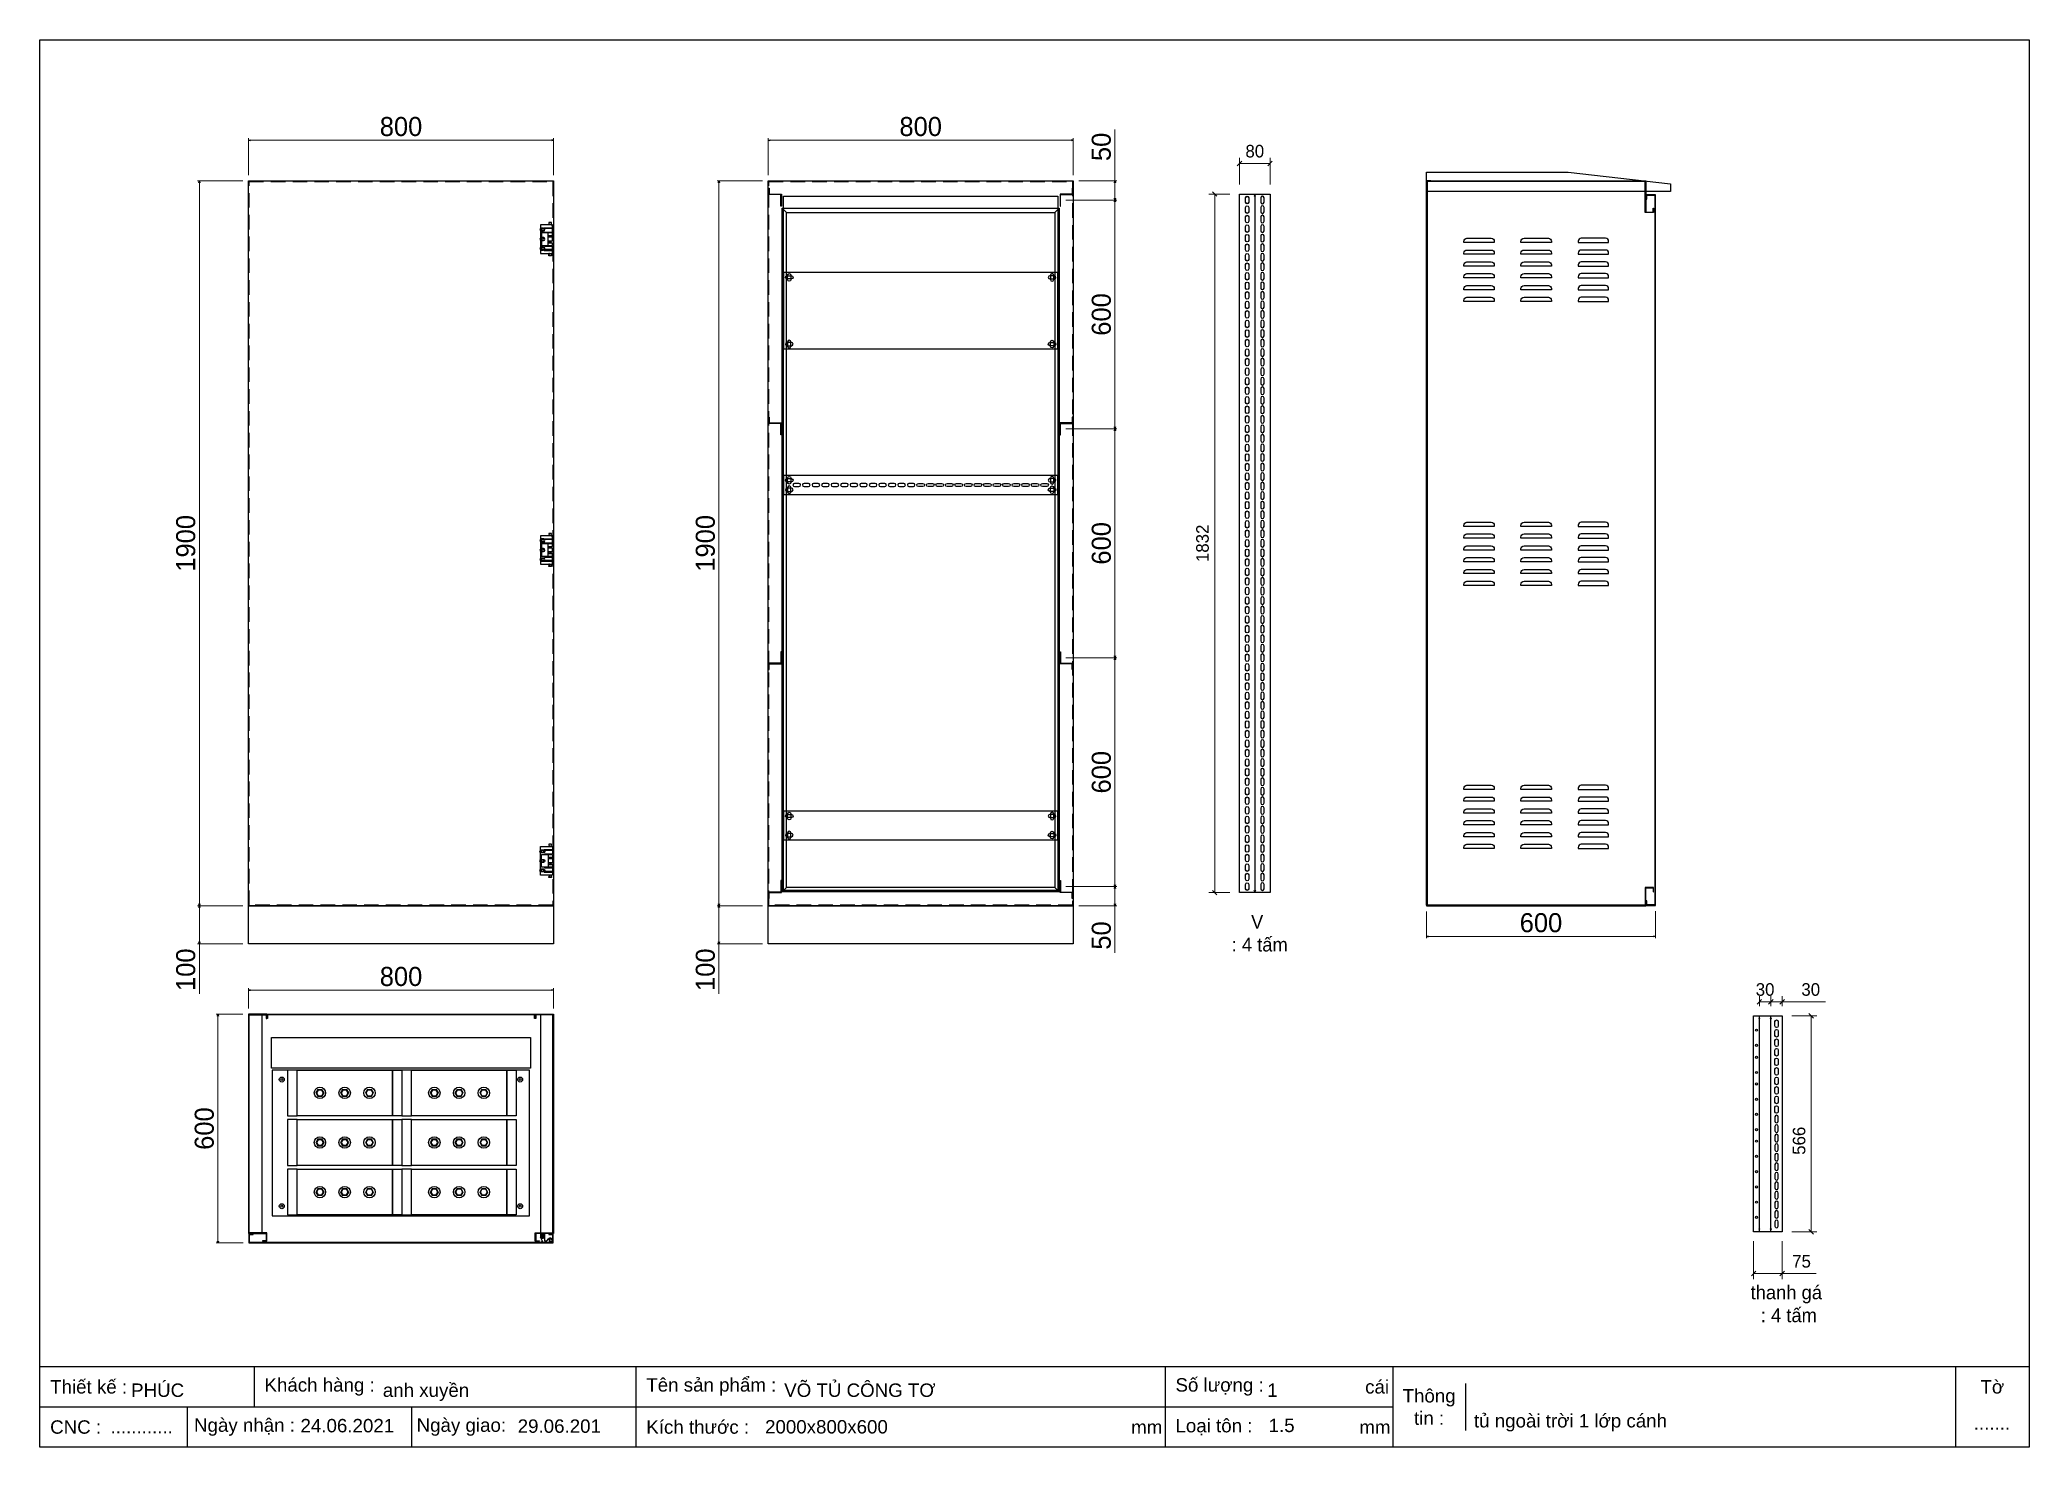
# Model space of a CAD drawing. Header units: millimetres. Extents: x 0 to 5218, y 0 to 3690.
import ezdxf

# ---------------------------------------------------------------- set-up
doc = ezdxf.new("R2010")
doc.units = ezdxf.units.MM
doc.linetypes.add('HIDDENX2', pattern=[19.05, 12.7, -6.35])
for name, color, linetype in [('CNC', 7, 'Continuous'), ('DIM', 253, 'Continuous'), ('FIRE PROTECTION', 1, 'Continuous')]:
    doc.layers.add(name, color=color, linetype=linetype)
doc.styles.add('Arial', font='arial.ttf')
doc.dimstyles.new('CNC', dxfattribs={"dimtxt": 50, "dimasz": 5, "dimexe": 5, "dimexo": 15, "dimgap": 10, "dimtad": 1, "dimdec": 0, "dimtxsty": 'Standard', "dimblk": 'OPEN30', "dimcen": 10, "dimclrd": 5, "dimclre": 5, "dimclrt": 3, "dimazin": 3, "dimtfac": 1, "dimtdec": 0, "dimtmove": 0, "dimatfit": 3, "dimldrblk": 'ARCHTICK', "dimlwd": 9, "dimlwe": 9})
doc.dimstyles.new('Dim-33', dxfattribs={"dimtxt": 33, "dimasz": 12, "dimexe": 15, "dimexo": 25, "dimgap": 15, "dimtad": 1, "dimdec": 0, "dimtxsty": 'Standard', "dimblk": 'OBLIQUE', "dimcen": 10, "dimclrd": 5, "dimclre": 5, "dimclrt": 3, "dimazin": 3, "dimtfac": 1, "dimtdec": 0, "dimtmove": 0, "dimatfit": 3, "dimldrblk": 'OPEN30', "dimlwd": 9, "dimlwe": 9})

msp = doc.modelspace()

# ---------------------------------------------------------------- texts
at = {"color": 2, "char_height": 36, "width": 775, "attachment_point": 5}
for s, insert in [('V\\P : 4 tấm', (3193.1, 1347.3)), ('thanh gá\\P : 4 tấm', (4580.9, 375.5))]:
    msp.add_mtext(s, dxfattribs=dict(at, insert=insert))

# ---------------------------------------------------------------- blocks, each defined once
blk = doc.blocks.new('KHUNG CHUẨN')
at = {"color": 7}
for p, q in [((19889.2, -28535.2), (16919.2, -28535.2)), ((17239.2, -28535.2), (17239.2, -28595.2)), ((17809.2, -28535.2), (17809.2, -28655.2)), ((18599.2, -28535.2), (18599.2, -28655.2)), ((18939.2, -28535.2), (18939.2, -28655.2)), ((19779.2, -28535.2), (19779.2, -28655.2)), ((19047.6, -28560.2), (19047.6, -28630.2)), ((18939.2, -28595.2), (16919.2, -28595.2)), ((17139.2, -28595.2), (17139.2, -28655.2)), ((17474.2, -28595.2), (17474.2, -28655.2))]:
    blk.add_line(p, q, dxfattribs=at)
blk.add_lwpolyline([(16919.2, -26555.2), (19889.2, -26555.2), (19889.2, -28655.2), (16919.2, -28655.2)], close=True, dxfattribs=at)
at = {"color": 2, "char_height": 20, "style": 'Arial'}
for s, insert, width, attachment_point in [('  Thiết kế :', (16919.2, -28565.2), 917.634, 4), ('  Khách hàng :', (17239.2, -28565.2), 917.634, 4), ('  Tên sản phẩm :', (17809.2, -28565.2), 917.634, 4), ('  Số lượng :', (18599.2, -28565.2), 917.634, 4), ('cái', (18897.9, -28565.2), 63.517, 4), ('Thông\\Ptin :', (18993.4, -28595.2), 108.311, 5), ('Tờ', (19834.2, -28565.2), 110, 5), ('  CNC :', (16919.2, -28625.2), 917.634, 4), ('  Ngày nhận :', (17134, -28625.2), 556.651, 4), ('  Ngày giao:', (17466.3, -28625.2), 556.651, 4), ('  Kích thước :', (17809.2, -28625.2), 917.634, 4), ('mm', (18548.6, -28625.2), 73.831, 4), ('  Loại tôn :', (18599.2, -28625.2), 917.634, 4), ('mm', (18889.2, -28625.2), 917.634, 4)]:
    blk.add_mtext(s, dxfattribs=dict(at, insert=insert, width=width, attachment_point=attachment_point))
at = {"color": 3, "style": 'Arial'}
for tag, p in [('#01', (17055.6, -28580.1)), ('#02', (17431.4, -28580.1)), ('#03', (18030.6, -28580.1)), ('#08', (18751.7, -28580.1)), ('#10', (19064.8, -28580.1)), ('#04', (17024.8, -28634.6)), ('#05', (17308.5, -28633)), ('#06', (17632.7, -28633.7)), ('#07', (18002, -28634.7)), ('#09', (18753.8, -28632.6)), ('#11', (19060.3, -28625.7)), ('#12', (19806.5, -28628.9))]:
    blk.add_attdef(tag, p, '', height=20, dxfattribs=at)
blk = doc.blocks.new('*D1')
at = {"color": 5, "lineweight": 9, "ltscale": 3, "transparency": 16777216}
for p, q in [((547.5, 3334.5), (547.5, 3431.4)), ((552.5, 3426.4), (1342.5, 3426.4)), ((1347.5, 3334.5), (1347.5, 3431.4))]:
    blk.add_line(p, q, dxfattribs=at)
at = {"color": 0, "linetype": 'ByBlock', "lineweight": -2}
for p, q in [((547.5, 3426.4), (552.5, 3427.7)), ((552.5, 3425), (547.5, 3426.4)), ((547.5, 3426.4), (552.5, 3426.4)), ((1342.5, 3427.7), (1347.5, 3426.4)), ((1347.5, 3426.4), (1342.5, 3425)), ((1347.5, 3426.4), (1342.5, 3426.4))]:
    blk.add_line(p, q, dxfattribs=at)
at = {"layer": 'Defpoints', "color": 0, "ltscale": 3, "transparency": 16777216}
for p in [(1347.5, 3426.4), (547.5, 3319.5), (1347.5, 3319.5)]:
    blk.add_point(p, dxfattribs=at)
at = {"color": 3, "ltscale": 3, "transparency": 16777216, "insert": (947.5, 3461.9), "char_height": 50, "attachment_point": 5}
blk.add_mtext('800', dxfattribs=at)
blk = doc.blocks.new('_ArchTick')
at = {"color": 0, "const_width": 0.15}
blk.add_lwpolyline([(-0.5, -0.5), (0.5, 0.5)], dxfattribs=at)
blk = doc.blocks.new('_Open30')
at = {"color": 0, "linetype": 'ByBlock', "lineweight": -2}
for p, q in [((-1, 0.27), (0, 0)), ((0, 0), (-1, -0.27)), ((0, 0), (-1, 0))]:
    blk.add_line(p, q, dxfattribs=at)
blk = doc.blocks.new('*D2')
at = {"color": 5, "lineweight": 9, "ltscale": 3, "transparency": 16777216}
for p, q in [((532.5, 3319.5), (413.5, 3319.5)), ((418.5, 3314.5), (418.5, 1424.5)), ((532.5, 1419.5), (413.5, 1419.5))]:
    blk.add_line(p, q, dxfattribs=at)
at = {"color": 0, "linetype": 'ByBlock', "lineweight": -2}
for p, q in [((417.2, 3314.5), (418.5, 3319.5)), ((418.5, 3319.5), (419.9, 3314.5)), ((418.5, 3319.5), (418.5, 3314.5)), ((418.5, 1419.5), (417.2, 1424.5)), ((419.9, 1424.5), (418.5, 1419.5)), ((418.5, 1419.5), (418.5, 1424.5))]:
    blk.add_line(p, q, dxfattribs=at)
at = {"layer": 'Defpoints', "color": 0, "ltscale": 3, "transparency": 16777216}
for p in [(547.5, 3319.5), (418.5, 1419.5), (547.5, 1419.5)]:
    blk.add_point(p, dxfattribs=at)
at = {"color": 3, "ltscale": 3, "transparency": 16777216, "insert": (383, 2369.5), "char_height": 50, "attachment_point": 5, "rotation": 90}
blk.add_mtext('1900', dxfattribs=at)
blk = doc.blocks.new('*D3')
at = {"color": 5, "lineweight": 9, "ltscale": 3, "transparency": 16777216}
for p, q in [((532.5, 1419.5), (413.5, 1419.5)), ((418.5, 1414.5), (418.5, 1324.5)), ((532.5, 1319.5), (413.5, 1319.5)), ((418.5, 1319.5), (418.5, 1188.9))]:
    blk.add_line(p, q, dxfattribs=at)
at = {"color": 0, "linetype": 'ByBlock', "lineweight": -2}
for p, q in [((417.2, 1414.5), (418.5, 1419.5)), ((418.5, 1419.5), (419.9, 1414.5)), ((418.5, 1419.5), (418.5, 1414.5)), ((418.5, 1319.5), (417.2, 1324.5)), ((419.9, 1324.5), (418.5, 1319.5)), ((418.5, 1319.5), (418.5, 1324.5))]:
    blk.add_line(p, q, dxfattribs=at)
at = {"layer": 'Defpoints', "color": 0, "ltscale": 3, "transparency": 16777216}
for p in [(547.5, 1419.5), (418.5, 1319.5), (547.5, 1319.5)]:
    blk.add_point(p, dxfattribs=at)
at = {"color": 3, "ltscale": 3, "transparency": 16777216, "insert": (383, 1251.7), "char_height": 50, "attachment_point": 5, "rotation": 90}
blk.add_mtext('100', dxfattribs=at)
blk = doc.blocks.new('*D4')
at = {"color": 5, "lineweight": 9, "ltscale": 3, "transparency": 16777216}
for p, q in [((1910.5, 3334.5), (1910.5, 3431.4)), ((1915.5, 3426.4), (2705.5, 3426.4)), ((2710.5, 3334.5), (2710.5, 3431.4))]:
    blk.add_line(p, q, dxfattribs=at)
at = {"color": 0, "linetype": 'ByBlock', "lineweight": -2}
for p, q in [((1910.5, 3426.4), (1915.5, 3427.7)), ((1915.5, 3425), (1910.5, 3426.4)), ((1910.5, 3426.4), (1915.5, 3426.4)), ((2705.5, 3427.7), (2710.5, 3426.4)), ((2710.5, 3426.4), (2705.5, 3425)), ((2710.5, 3426.4), (2705.5, 3426.4))]:
    blk.add_line(p, q, dxfattribs=at)
at = {"layer": 'Defpoints', "color": 0, "ltscale": 3, "transparency": 16777216}
for p in [(2710.5, 3426.4), (1910.5, 3319.5), (2710.5, 3319.5)]:
    blk.add_point(p, dxfattribs=at)
at = {"color": 3, "ltscale": 3, "transparency": 16777216, "insert": (2310.5, 3461.9), "char_height": 50, "attachment_point": 5}
blk.add_mtext('800', dxfattribs=at)
blk = doc.blocks.new('*D5')
at = {"color": 5, "lineweight": 9, "ltscale": 3, "transparency": 16777216}
for p, q in [((1895.5, 3319.5), (1776.5, 3319.5)), ((1781.5, 3314.5), (1781.5, 1424.5)), ((1895.5, 1419.5), (1776.5, 1419.5))]:
    blk.add_line(p, q, dxfattribs=at)
at = {"color": 0, "linetype": 'ByBlock', "lineweight": -2}
for p, q in [((1780.1, 3314.5), (1781.5, 3319.5)), ((1781.5, 3319.5), (1782.8, 3314.5)), ((1781.5, 3319.5), (1781.5, 3314.5)), ((1781.5, 1419.5), (1780.1, 1424.5)), ((1782.8, 1424.5), (1781.5, 1419.5)), ((1781.5, 1419.5), (1781.5, 1424.5))]:
    blk.add_line(p, q, dxfattribs=at)
at = {"layer": 'Defpoints', "color": 0, "ltscale": 3, "transparency": 16777216}
for p in [(1910.5, 3319.5), (1781.5, 1419.5), (1910.5, 1419.5)]:
    blk.add_point(p, dxfattribs=at)
at = {"color": 3, "ltscale": 3, "transparency": 16777216, "insert": (1745.9, 2369.5), "char_height": 50, "attachment_point": 5, "rotation": 90}
blk.add_mtext('1900', dxfattribs=at)
blk = doc.blocks.new('*D6')
at = {"color": 5, "lineweight": 9, "ltscale": 3, "transparency": 16777216}
for p, q in [((1895.5, 1419.5), (1776.5, 1419.5)), ((1781.5, 1414.5), (1781.5, 1324.5)), ((1895.5, 1319.5), (1776.5, 1319.5)), ((1781.5, 1319.5), (1781.5, 1188.9))]:
    blk.add_line(p, q, dxfattribs=at)
at = {"color": 0, "linetype": 'ByBlock', "lineweight": -2}
for p, q in [((1780.1, 1414.5), (1781.5, 1419.5)), ((1781.5, 1419.5), (1782.8, 1414.5)), ((1781.5, 1419.5), (1781.5, 1414.5)), ((1781.5, 1319.5), (1780.1, 1324.5)), ((1782.8, 1324.5), (1781.5, 1319.5)), ((1781.5, 1319.5), (1781.5, 1324.5))]:
    blk.add_line(p, q, dxfattribs=at)
at = {"layer": 'Defpoints', "color": 0, "ltscale": 3, "transparency": 16777216}
for p in [(1910.5, 1419.5), (1781.5, 1319.5), (1910.5, 1319.5)]:
    blk.add_point(p, dxfattribs=at)
at = {"color": 3, "ltscale": 3, "transparency": 16777216, "insert": (1745.9, 1251.7), "char_height": 50, "attachment_point": 5, "rotation": 90}
blk.add_mtext('100', dxfattribs=at)
blk = doc.blocks.new('HL011-1-6')
at = {"color": 1}
for p, q in [((11, 56), (11, 54)), ((11, 56), (32, 56)), ((20, 54), (20, 21)), ((29.5, 81), (22.5, 81)), ((22.5, 81), (22.5, 78)), ((23.5, 78), (22.5, 78)), ((23.5, 75), (22.5, 75)), ((22.5, 56), (22.5, 54)), ((23.5, 75), (23.5, 78)), ((29.5, 78), (28.5, 78)), ((28.5, 75), (28.5, 78)), ((28.5, 75), (29.5, 75)), ((29.5, 78), (29.5, 81)), ((29.5, 54), (29.5, 56)), ((11, 21), (11, 19)), ((11, 19), (32, 19)), ((20, 47), (32, 47)), ((32, 42.5), (20, 42.5)), ((32, 32.5), (20, 32.5)), ((20, 28), (32, 28)), ((22.5, 19), (22.5, 21)), ((23.5, 0), (22.5, 0)), ((23.1, 47), (24, 44)), ((23.1, 28), (24, 31)), ((23.5, 0), (23.5, -3)), ((24, 44), (28, 44)), ((24, 31), (28, 31)), ((28.9, 47), (28, 44)), ((28.9, 28), (28, 31)), ((28.5, 0), (28.5, -3)), ((28.5, 0), (29.5, 0)), ((29.5, 21), (29.5, 19)), ((22.5, -6), (22.5, -3)), ((23.5, -3), (22.5, -3)), ((29.5, -6), (22.5, -6)), ((29.5, -3), (28.5, -3)), ((29.5, -3), (29.5, -6))]:
    blk.add_line(p, q, dxfattribs=at)
for points in [[(32, 19), (32, 0), (0, 0), (0, 75), (32, 75), (32, 56)], [(32, 28), (32, 21), (3, 21), (3, 54), (32, 54), (32, 47)], [(32, 42.5), (32, 32.5)]]:
    blk.add_lwpolyline(points, dxfattribs=at)
for points in [[(10, 67), (32, 67), (32, 65), (10, 65)], [(10, 8), (32, 8), (32, 10), (10, 10)]]:
    blk.add_lwpolyline(points, close=True, dxfattribs=at)
for centre in [(5.5, 62.5), (5.5, 37.5), (5.5, 12.5)]:
    blk.add_circle(centre, 3, dxfattribs=at)
blk = doc.blocks.new('HL011-1-4')
h = blk.add_hatch()
h.set_pattern_fill('ANSI31', color=2, scale=0.5, style=0)
h.paths.add_polyline_path([(2.5, 0), (8.5, 0), (8.5, 12), (2.5, 12)])
at = {"color": 1}
for p, q in [((7, 23.5), (0, 10)), ((0, 0), (0, 10)), ((11, 0), (0, 0)), ((7, 23.5), (26, 23.5)), ((11, 0), (11, 19.5)), ((11, 19.5), (17, 19.5)), ((17, 19.5), (21.2, 13.9))]:
    blk.add_line(p, q, dxfattribs=at)
at = {"color": 2}
blk.add_lwpolyline([(2.5, 0), (2.5, 12), (8.5, 12), (8.5, 0)], dxfattribs=at)
at = {"color": 1}
blk.add_lwpolyline([(5.7, 21), (3, 21), (3, 23.5), (7, 23.5)], dxfattribs=at)
blk.add_circle((26, 17.5), 3.5, dxfattribs=at)
blk.add_arc((26, 17.5), 6, 216.8699, 90, dxfattribs=at)
blk = doc.blocks.new('*D7')
at = {"color": 5, "lineweight": 9, "ltscale": 3, "transparency": 16777216}
for p, q in [((532.5, 1135.3), (462.2, 1135.3)), ((467.2, 1130.3), (467.2, 540.3)), ((533.5, 535.3), (462.2, 535.3))]:
    blk.add_line(p, q, dxfattribs=at)
at = {"color": 0, "linetype": 'ByBlock', "lineweight": -2}
for p, q in [((465.9, 1130.3), (467.2, 1135.3)), ((467.2, 1135.3), (468.5, 1130.3)), ((467.2, 1135.3), (467.2, 1130.3)), ((467.2, 535.3), (465.9, 540.3)), ((468.5, 540.3), (467.2, 535.3)), ((467.2, 535.3), (467.2, 540.3))]:
    blk.add_line(p, q, dxfattribs=at)
at = {"layer": 'Defpoints', "color": 0, "ltscale": 3, "transparency": 16777216}
for p in [(547.5, 1135.3), (467.2, 535.3), (548.5, 535.3)]:
    blk.add_point(p, dxfattribs=at)
at = {"color": 3, "ltscale": 3, "transparency": 16777216, "insert": (431.7, 835.3), "char_height": 50, "attachment_point": 5, "rotation": 90}
blk.add_mtext('600', dxfattribs=at)
blk = doc.blocks.new('*D8')
at = {"color": 5, "lineweight": 9, "ltscale": 3, "transparency": 16777216}
for p, q in [((547.5, 1150.3), (547.5, 1203.2)), ((1347.5, 1150.3), (1347.5, 1203.2)), ((552.5, 1198.2), (1342.5, 1198.2))]:
    blk.add_line(p, q, dxfattribs=at)
at = {"color": 0, "linetype": 'ByBlock', "lineweight": -2}
for p, q in [((547.5, 1198.2), (552.5, 1199.5)), ((552.5, 1196.9), (547.5, 1198.2)), ((547.5, 1198.2), (552.5, 1198.2)), ((1342.5, 1199.5), (1347.5, 1198.2)), ((1347.5, 1198.2), (1342.5, 1196.9)), ((1347.5, 1198.2), (1342.5, 1198.2))]:
    blk.add_line(p, q, dxfattribs=at)
at = {"layer": 'Defpoints', "color": 0, "ltscale": 3, "transparency": 16777216}
for p in [(1347.5, 1198.2), (547.5, 1135.3), (1347.5, 1135.3)]:
    blk.add_point(p, dxfattribs=at)
at = {"color": 3, "ltscale": 3, "transparency": 16777216, "insert": (947.5, 1233.7), "char_height": 50, "attachment_point": 5}
blk.add_mtext('800', dxfattribs=at)
blk = doc.blocks.new('*D9')
at = {"color": 5, "lineweight": 9, "ltscale": 3, "transparency": 16777216}
for p, q in [((3637.5, 1404.5), (3637.5, 1334.2)), ((4237.5, 1405.5), (4237.5, 1334.2)), ((3642.5, 1339.2), (4232.5, 1339.2))]:
    blk.add_line(p, q, dxfattribs=at)
at = {"color": 0, "linetype": 'ByBlock', "lineweight": -2}
for p, q in [((3637.5, 1339.2), (3642.5, 1340.5)), ((3642.5, 1337.9), (3637.5, 1339.2)), ((3637.5, 1339.2), (3642.5, 1339.2)), ((4232.5, 1340.5), (4237.5, 1339.2)), ((4237.5, 1339.2), (4232.5, 1337.9)), ((4237.5, 1339.2), (4232.5, 1339.2))]:
    blk.add_line(p, q, dxfattribs=at)
at = {"layer": 'Defpoints', "color": 0, "ltscale": 3, "transparency": 16777216}
for p in [(3637.5, 1419.5), (4237.5, 1420.5), (4237.5, 1339.2)]:
    blk.add_point(p, dxfattribs=at)
at = {"color": 3, "ltscale": 3, "transparency": 16777216, "insert": (3937.5, 1374.7), "char_height": 50, "attachment_point": 5}
blk.add_mtext('600', dxfattribs=at)
blk = doc.blocks.new('*D10')
at = {"color": 5, "lineweight": 9, "ltscale": 3, "transparency": 16777216}
for p, q in [((2691, 1469.5), (2825.1, 1469.5)), ((2820.1, 1464.5), (2820.1, 1424.5)), ((2725.5, 1419.5), (2825.1, 1419.5)), ((2820.1, 1419.5), (2820.1, 1295.7))]:
    blk.add_line(p, q, dxfattribs=at)
at = {"color": 0, "linetype": 'ByBlock', "lineweight": -2}
for p, q in [((2818.7, 1464.5), (2820.1, 1469.5)), ((2820.1, 1469.5), (2821.4, 1464.5)), ((2820.1, 1469.5), (2820.1, 1464.5)), ((2820.1, 1419.5), (2818.7, 1424.5)), ((2821.4, 1424.5), (2820.1, 1419.5)), ((2820.1, 1419.5), (2820.1, 1424.5))]:
    blk.add_line(p, q, dxfattribs=at)
at = {"layer": 'Defpoints', "color": 0, "ltscale": 3, "transparency": 16777216}
for p in [(2676, 1469.5), (2820.1, 1469.5), (2710.5, 1419.5)]:
    blk.add_point(p, dxfattribs=at)
at = {"color": 3, "ltscale": 3, "transparency": 16777216, "insert": (2784.5, 1341.4), "char_height": 50, "attachment_point": 5, "rotation": 90}
blk.add_mtext('50', dxfattribs=at)
blk = doc.blocks.new('*D11')
at = {"color": 5, "lineweight": 9, "ltscale": 3, "transparency": 16777216}
for p, q in [((2691, 2069.5), (2825.1, 2069.5)), ((2820.1, 1474.5), (2820.1, 2064.5)), ((2691, 1469.5), (2825.1, 1469.5))]:
    blk.add_line(p, q, dxfattribs=at)
at = {"color": 0, "linetype": 'ByBlock', "lineweight": -2}
for p, q in [((2818.7, 2064.5), (2820.1, 2069.5)), ((2820.1, 2069.5), (2821.4, 2064.5)), ((2820.1, 2069.5), (2820.1, 2064.5)), ((2820.1, 1469.5), (2818.7, 1474.5)), ((2821.4, 1474.5), (2820.1, 1469.5)), ((2820.1, 1469.5), (2820.1, 1474.5))]:
    blk.add_line(p, q, dxfattribs=at)
at = {"layer": 'Defpoints', "color": 0, "ltscale": 3, "transparency": 16777216}
for p in [(2676, 2069.5), (2820.1, 2069.5), (2676, 1469.5)]:
    blk.add_point(p, dxfattribs=at)
at = {"color": 3, "ltscale": 3, "transparency": 16777216, "insert": (2784.5, 1769.5), "char_height": 50, "attachment_point": 5, "rotation": 90}
blk.add_mtext('600', dxfattribs=at)
blk = doc.blocks.new('*D12')
at = {"color": 5, "lineweight": 9, "ltscale": 3, "transparency": 16777216}
for p, q in [((2691, 2669.5), (2825.1, 2669.5)), ((2820.1, 2074.5), (2820.1, 2664.5)), ((2691, 2069.5), (2825.1, 2069.5))]:
    blk.add_line(p, q, dxfattribs=at)
at = {"color": 0, "linetype": 'ByBlock', "lineweight": -2}
for p, q in [((2818.7, 2664.5), (2820.1, 2669.5)), ((2820.1, 2669.5), (2821.4, 2664.5)), ((2820.1, 2669.5), (2820.1, 2664.5)), ((2820.1, 2069.5), (2818.7, 2074.5)), ((2821.4, 2074.5), (2820.1, 2069.5)), ((2820.1, 2069.5), (2820.1, 2074.5))]:
    blk.add_line(p, q, dxfattribs=at)
at = {"layer": 'Defpoints', "color": 0, "ltscale": 3, "transparency": 16777216}
for p in [(2676, 2669.5), (2820.1, 2669.5), (2676, 2069.5)]:
    blk.add_point(p, dxfattribs=at)
at = {"color": 3, "ltscale": 3, "transparency": 16777216, "insert": (2784.5, 2369.5), "char_height": 50, "attachment_point": 5, "rotation": 90}
blk.add_mtext('600', dxfattribs=at)
blk = doc.blocks.new('*D13')
at = {"color": 5, "lineweight": 9, "ltscale": 3, "transparency": 16777216}
for p, q in [((2691, 3269.5), (2825.1, 3269.5)), ((2820.1, 2674.5), (2820.1, 3264.5)), ((2691, 2669.5), (2825.1, 2669.5))]:
    blk.add_line(p, q, dxfattribs=at)
at = {"color": 0, "linetype": 'ByBlock', "lineweight": -2}
for p, q in [((2818.7, 3264.5), (2820.1, 3269.5)), ((2820.1, 3269.5), (2821.4, 3264.5)), ((2820.1, 3269.5), (2820.1, 3264.5)), ((2820.1, 2669.5), (2818.7, 2674.5)), ((2821.4, 2674.5), (2820.1, 2669.5)), ((2820.1, 2669.5), (2820.1, 2674.5))]:
    blk.add_line(p, q, dxfattribs=at)
at = {"layer": 'Defpoints', "color": 0, "ltscale": 3, "transparency": 16777216}
for p in [(2676, 3269.5), (2820.1, 3269.5), (2676, 2669.5)]:
    blk.add_point(p, dxfattribs=at)
at = {"color": 3, "ltscale": 3, "transparency": 16777216, "insert": (2784.5, 2969.5), "char_height": 50, "attachment_point": 5, "rotation": 90}
blk.add_mtext('600', dxfattribs=at)
blk = doc.blocks.new('*D14')
at = {"color": 5, "lineweight": 9, "ltscale": 3, "transparency": 16777216}
for p, q in [((2820.1, 3454.5), (2820.1, 3319.5)), ((2725.5, 3319.5), (2825.1, 3319.5)), ((2820.1, 3274.5), (2820.1, 3314.5)), ((2691, 3269.5), (2825.1, 3269.5))]:
    blk.add_line(p, q, dxfattribs=at)
at = {"color": 0, "linetype": 'ByBlock', "lineweight": -2}
for p, q in [((2818.7, 3314.5), (2820.1, 3319.5)), ((2820.1, 3319.5), (2821.4, 3314.5)), ((2820.1, 3319.5), (2820.1, 3314.5)), ((2820.1, 3269.5), (2818.7, 3274.5)), ((2821.4, 3274.5), (2820.1, 3269.5)), ((2820.1, 3269.5), (2820.1, 3274.5))]:
    blk.add_line(p, q, dxfattribs=at)
at = {"layer": 'Defpoints', "color": 0, "ltscale": 3, "transparency": 16777216}
for p in [(2710.5, 3319.5), (2820.1, 3319.5), (2676, 3269.5)]:
    blk.add_point(p, dxfattribs=at)
at = {"color": 3, "ltscale": 3, "transparency": 16777216, "insert": (2784.5, 3408.8), "char_height": 50, "attachment_point": 5, "rotation": 90}
blk.add_mtext('50', dxfattribs=at)
blk = doc.blocks.new('ovan8.5x20')
at = {"layer": 'CNC', "color": 2, "lineweight": -3}
for p, q in [((5.7, 4.2), (-5.8, 4.2)), ((-5.8, -4.2), (5.7, -4.2))]:
    blk.add_line(p, q, dxfattribs=at)
for centre, start, end in [((-5.8, 0), 90, 270), ((5.7, 0), 270, 90)]:
    blk.add_arc(centre, 4.25, start, end, dxfattribs=at)
blk = doc.blocks.new('*D15')
at = {"color": 0, "linetype": 'ByBlock', "lineweight": -2}
for p, q in [((4652.4, 1124.8), (4640.4, 1136.8)), ((4640.4, 570.8), (4652.4, 558.8))]:
    blk.add_line(p, q, dxfattribs=at)
at = {"layer": 'Defpoints', "color": 0, "transparency": 16777216}
for p in [(4570.3, 1130.8), (4570.3, 564.8), (4646.4, 564.8)]:
    blk.add_point(p, dxfattribs=at)
at = {"layer": 'DIM', "color": 5, "lineweight": 9, "transparency": 16777216}
for p, q in [((4595.3, 1130.8), (4661.4, 1130.8)), ((4646.4, 1130.8), (4646.4, 564.8)), ((4595.3, 564.8), (4661.4, 564.8))]:
    blk.add_line(p, q, dxfattribs=at)
at = {"layer": 'DIM', "color": 3, "transparency": 16777216, "insert": (4614.6, 803.3), "char_height": 33, "attachment_point": 5, "rotation": 90}
blk.add_mtext('566', dxfattribs=at)
blk = doc.blocks.new('_Oblique')
at = {"color": 0, "linetype": 'ByBlock', "lineweight": -2}
blk.add_line((-0.5, -0.5), (0.5, 0.5), dxfattribs=at)
blk = doc.blocks.new('*D16')
at = {"color": 0, "linetype": 'ByBlock', "lineweight": -2}
for p, q in [((4501.3, 461.3), (4489.3, 449.3)), ((4564.3, 449.3), (4576.3, 461.3))]:
    blk.add_line(p, q, dxfattribs=at)
at = {"layer": 'Defpoints', "color": 0, "transparency": 16777216}
for p in [(4495.3, 564.8), (4570.3, 564.8), (4570.3, 455.3)]:
    blk.add_point(p, dxfattribs=at)
at = {"layer": 'DIM', "color": 5, "lineweight": 9, "transparency": 16777216}
for p, q in [((4495.3, 539.8), (4495.3, 440.3)), ((4570.3, 539.8), (4570.3, 440.3)), ((4495.3, 455.3), (4570.3, 455.3)), ((4570.3, 455.3), (4659.5, 455.3))]:
    blk.add_line(p, q, dxfattribs=at)
at = {"layer": 'DIM', "color": 3, "transparency": 16777216, "insert": (4620.9, 487.1), "char_height": 33, "attachment_point": 5}
blk.add_mtext('75', dxfattribs=at)
blk = doc.blocks.new('*D17')
at = {"color": 0, "linetype": 'ByBlock', "lineweight": -2}
for p, q in [((4516.3, 1173.8), (4504.3, 1161.8)), ((4534.3, 1161.8), (4546.3, 1173.8))]:
    blk.add_line(p, q, dxfattribs=at)
at = {"layer": 'Defpoints', "color": 0, "transparency": 16777216}
for p in [(4540.3, 1167.8), (4510.3, 1130.8), (4540.3, 1130.8)]:
    blk.add_point(p, dxfattribs=at)
at = {"layer": 'DIM', "color": 5, "lineweight": 9, "transparency": 16777216}
for p, q in [((4510.3, 1155.8), (4510.3, 1182.8)), ((4510.3, 1167.8), (4540.3, 1167.8)), ((4540.3, 1155.8), (4540.3, 1182.8))]:
    blk.add_line(p, q, dxfattribs=at)
at = {"layer": 'DIM', "color": 3, "transparency": 16777216, "insert": (4525.3, 1199.7), "char_height": 33, "attachment_point": 5}
blk.add_mtext('30', dxfattribs=at)
blk = doc.blocks.new('*D18')
at = {"color": 0, "linetype": 'ByBlock', "lineweight": -2}
for p, q in [((4546.3, 1173.8), (4534.3, 1161.8)), ((4564.3, 1161.8), (4576.3, 1173.8))]:
    blk.add_line(p, q, dxfattribs=at)
at = {"layer": 'Defpoints', "color": 0, "transparency": 16777216}
for p in [(4570.3, 1167.8), (4540.3, 1130.8), (4570.3, 1130.8)]:
    blk.add_point(p, dxfattribs=at)
at = {"layer": 'DIM', "color": 5, "lineweight": 9, "transparency": 16777216}
for p, q in [((4540.3, 1155.8), (4540.3, 1182.8)), ((4540.3, 1167.8), (4570.3, 1167.8)), ((4570.3, 1155.8), (4570.3, 1182.8)), ((4570.3, 1167.8), (4683.5, 1167.8))]:
    blk.add_line(p, q, dxfattribs=at)
at = {"layer": 'DIM', "color": 3, "transparency": 16777216, "insert": (4645, 1199.7), "char_height": 33, "attachment_point": 5}
blk.add_mtext('30', dxfattribs=at)
blk = doc.blocks.new('f3daunguoc')
at = {"layer": 'CNC', "color": 2, "lineweight": -3}
blk.add_circle((0, 0), 1.5, dxfattribs=at)
blk = doc.blocks.new('f2dauxuoi')
at = {"layer": 'CNC', "color": 2, "lineweight": -3}
blk.add_circle((0, 0), 1, dxfattribs=at)
blk = doc.blocks.new('*D19')
at = {"color": 0, "linetype": 'ByBlock', "lineweight": -2}
for p, q in [((3152.8, 3371.5), (3140.8, 3359.5)), ((3220.8, 3359.5), (3232.8, 3371.5))]:
    blk.add_line(p, q, dxfattribs=at)
at = {"layer": 'Defpoints', "color": 0, "ltscale": 3, "transparency": 16777216}
for p in [(3226.8, 3365.5), (3146.8, 3285.3), (3226.8, 3285.3)]:
    blk.add_point(p, dxfattribs=at)
at = {"layer": 'DIM', "color": 5, "lineweight": 9, "ltscale": 3, "transparency": 16777216}
for p, q in [((3146.8, 3310.3), (3146.8, 3380.5)), ((3146.8, 3365.5), (3226.8, 3365.5)), ((3226.8, 3310.3), (3226.8, 3380.5))]:
    blk.add_line(p, q, dxfattribs=at)
at = {"layer": 'DIM', "color": 3, "ltscale": 3, "transparency": 16777216, "insert": (3186.8, 3397.4), "char_height": 33, "attachment_point": 5}
blk.add_mtext('80', dxfattribs=at)
blk = doc.blocks.new('*D20')
at = {"color": 0, "linetype": 'ByBlock', "lineweight": -2}
for p, q in [((3087.7, 3279.3), (3075.7, 3291.3)), ((3075.7, 1459.8), (3087.7, 1447.8))]:
    blk.add_line(p, q, dxfattribs=at)
at = {"layer": 'Defpoints', "color": 0, "ltscale": 3, "transparency": 16777216}
for p in [(3146.8, 3285.3), (3081.7, 1453.8), (3146.8, 1453.8)]:
    blk.add_point(p, dxfattribs=at)
at = {"layer": 'DIM', "color": 5, "lineweight": 9, "ltscale": 3, "transparency": 16777216}
for p, q in [((3121.8, 3285.3), (3066.7, 3285.3)), ((3081.7, 3285.3), (3081.7, 1453.8)), ((3121.8, 1453.8), (3066.7, 1453.8))]:
    blk.add_line(p, q, dxfattribs=at)
at = {"layer": 'DIM', "color": 3, "ltscale": 3, "transparency": 16777216, "insert": (3049.8, 2369.5), "char_height": 33, "attachment_point": 5, "rotation": 90}
blk.add_mtext('1832', dxfattribs=at)
blk = doc.blocks.new('A$C341112BA')
at = {"color": 74}
for points in [[(0, 120), (-25, 120), (-25, 0), (0, 0)], [(0, 120), (250, 120), (250, 0), (0, 0)], [(250, 120), (275, 120), (275, 0), (250, 0)]]:
    blk.add_lwpolyline(points, close=True, dxfattribs=at)
at = {"color": 74, "lineweight": 5}
for points in [[(54.6, 69.3), (49.2, 60), (54.6, 50.7), (65.4, 50.7), (70.8, 60), (65.4, 69.3)], [(55.8, 67.3), (51.5, 60), (55.8, 52.7), (64.2, 52.7), (68.5, 60), (64.2, 67.3)], [(119.6, 69.3), (114.2, 60), (119.6, 50.7), (130.4, 50.7), (135.8, 60), (130.4, 69.3)], [(120.8, 67.3), (116.5, 60), (120.8, 52.7), (129.2, 52.7), (133.5, 60), (129.2, 67.3)], [(184.6, 69.3), (179.2, 60), (184.6, 50.7), (195.4, 50.7), (200.8, 60), (195.4, 69.3)], [(185.8, 67.3), (181.5, 60), (185.8, 52.7), (194.2, 52.7), (198.5, 60), (194.2, 67.3)]]:
    blk.add_lwpolyline(points, close=True, dxfattribs=at)
at = {"color": 74}
for centre in [(60, 60), (125, 60), (190, 60)]:
    blk.add_circle(centre, 15, dxfattribs=at)

# ---------------------------------------------------------------- dimensions: what is measured, and where the dimension line sits
at = {"ltscale": 3}
for base, p1, p2, picture, middle in [((1347.5, 3426.4), (547.5, 3319.5), (1347.5, 3319.5), '*D1', (947.5, 3461.9)), ((2710.5, 3426.4), (1910.5, 3319.5), (2710.5, 3319.5), '*D4', (2310.5, 3461.9)), ((1347.5, 1198.2), (547.5, 1135.3), (1347.5, 1135.3), '*D8', (947.5, 1233.7))]:
    dim = msp.add_linear_dim(base=base, p1=p1, p2=p2, dimstyle='CNC', dxfattribs=at)
    dim.commit()
    dim.dimension.update_dxf_attribs({"geometry": picture, "text_midpoint": middle})
for base, p1, p2, angle, picture, middle in [((2820.1, 3319.5), (2676, 3269.5), (2710.5, 3319.5), 90, '*D14', (2828.1, 3408.8)), ((2820.1, 1469.5), (2710.5, 1419.5), (2676, 1469.5), 90, '*D10', (2820.1, 1341.4)), ((4237.5, 1339.2), (3637.5, 1419.5), (4237.5, 1420.5), 180, '*D9', (3937.5, 1339.2)), ((467.2, 535.3), (547.5, 1135.3), (548.5, 535.3), 90, '*D7', (467.2, 835.3))]:
    dim = msp.add_linear_dim(base=base, p1=p1, p2=p2, angle=angle, dimstyle='CNC', dxfattribs=at)
    dim.commit()
    dim.dimension.update_dxf_attribs({"geometry": picture, "text_midpoint": middle, "dimtype": 160})
for base, p1, p2, picture, middle in [((418.5, 1419.5), (547.5, 3319.5), (547.5, 1419.5), '*D2', (383, 2369.5)), ((1781.5, 1419.5), (1910.5, 3319.5), (1910.5, 1419.5), '*D5', (1745.9, 2369.5)), ((2820.1, 3269.5), (2676, 2669.5), (2676, 3269.5), '*D13', (2784.5, 2969.5)), ((2820.1, 2669.5), (2676, 2069.5), (2676, 2669.5), '*D12', (2784.5, 2369.5)), ((2820.1, 2069.5), (2676, 1469.5), (2676, 2069.5), '*D11', (2784.5, 1769.5)), ((418.5, 1319.5), (547.5, 1419.5), (547.5, 1319.5), '*D3', (383, 1251.7)), ((1781.5, 1319.5), (1910.5, 1419.5), (1910.5, 1319.5), '*D6', (1745.9, 1251.7))]:
    dim = msp.add_linear_dim(base=base, p1=p1, p2=p2, angle=90, dimstyle='CNC', dxfattribs=at)
    dim.commit()
    dim.dimension.update_dxf_attribs({"geometry": picture, "text_midpoint": middle})
at = {"layer": 'DIM', "ltscale": 3}
dim = msp.add_linear_dim(base=(3226.8, 3365.5), p1=(3146.8, 3285.3), p2=(3226.8, 3285.3), dimstyle='Dim-33', dxfattribs=at)
dim.commit()
dim.dimension.update_dxf_attribs({"geometry": '*D19', "text_midpoint": (3186.8, 3397.4)})
dim = msp.add_linear_dim(base=(3081.7006982, 1453.779805), p1=(3146.8289068, 3285.279805), p2=(3146.8289068, 1453.779805), angle=90, dimstyle='Dim-33', dxfattribs=at)
dim.commit()
dim.dimension.update_dxf_attribs({"geometry": '*D20', "text_midpoint": (3049.8405345, 2369.529805)})
at = {"layer": 'DIM', "color": 7}
for base, p1, p2, picture, middle in [((4540.3, 1167.8), (4510.3, 1130.8), (4540.3, 1130.8), '*D17', (4525.3, 1167.8)), ((4570.3, 1167.8), (4540.3, 1130.8), (4570.3, 1130.8), '*D18', (4645, 1167.8))]:
    dim = msp.add_linear_dim(base=base, p1=p1, p2=p2, dimstyle='Dim-33', dxfattribs=at)
    dim.commit()
    dim.dimension.update_dxf_attribs({"geometry": picture, "text_midpoint": middle, "dimtype": 160})
dim = msp.add_linear_dim(base=(4646.4, 564.8), p1=(4570.3, 1130.8), p2=(4570.3, 564.8), angle=90, dimstyle='Dim-33', dxfattribs=at)
dim.commit()
dim.dimension.update_dxf_attribs({"geometry": '*D15', "text_midpoint": (4646.4, 803.3), "dimtype": 160})
dim = msp.add_linear_dim(base=(4570.3, 455.3), p1=(4495.3, 564.8), p2=(4570.3, 564.8), dimstyle='Dim-33', dxfattribs=at)
dim.commit()
dim.dimension.update_dxf_attribs({"geometry": '*D16', "text_midpoint": (4620.9, 487.1)})

# ---------------------------------------------------------------- linework, layer by layer
at = {"ltscale": 3}
for p, q in [((1947, 3248), (1958.5, 3236.5)), ((2662.5, 3236.5), (2674, 3248)), ((1958.5, 1467.5), (1947, 1456)), ((2662.5, 1467.5), (2674, 1456))]:
    msp.add_line(p, q, dxfattribs=at)
at = {"color": 7}
for p, q in [((3186.8, 3285.3), (3186.8, 1453.8)), ((4495.3, 1130.8), (4570.3, 1130.8)), ((4495.3, 564.8), (4495.3, 1130.8)), ((4510.3, 564.8), (4510.3, 1130.8)), ((4540.3, 564.8), (4540.3, 1130.8)), ((4570.3, 1130.8), (4570.3, 564.8)), ((4570.3, 564.8), (4495.3, 564.8))]:
    msp.add_line(p, q, dxfattribs=at)
at = {"ltscale": 3}
for points in [[(547.5, 3319.5), (1347.5, 3319.5), (1347.5, 1419.5), (547.5, 1419.5)], [(1910.5, 3319.5), (2710.5, 3319.5), (2710.5, 1419.5), (1910.5, 1419.5)], [(3639, 1421), (3637.5, 1421), (3637.5, 3319.5), (3649, 3319.5), (3649, 3318), (3639, 3318), (3639, 1419.5), (3639, 1419.5)], [(1947, 3248), (2674, 3248), (2674, 1456), (1947, 1456)], [(1958.5, 3236.5), (2662.5, 3236.5), (2662.5, 1467.5), (1958.5, 1467.5)], [(547.5, 1419.5), (1347.5, 1419.5), (1347.5, 1319.5), (547.5, 1319.5)], [(1910.5, 1419.5), (2710.5, 1419.5), (2710.5, 1319.5), (1910.5, 1319.5)], [(595.5, 1123.8), (595.5, 1135.3), (1299.5, 1135.3), (1299.5, 1123.8), (1298, 1123.8), (1298, 1133.8), (597, 1133.8), (597, 1123.8)]]:
    msp.add_lwpolyline(points, close=True, dxfattribs=at)
at = {"linetype": 'HIDDENX2', "ltscale": 3}
for points in [[(549, 3318), (1346, 3318), (1346, 1421), (549, 1421)], [(1912, 3318), (2709, 3318), (2709, 1421), (1912, 1421)]]:
    msp.add_lwpolyline(points, close=True, dxfattribs=at)
at = {"color": 8}
for points in [[(1943.5, 3253.8), (1943.5, 3283.8), (1912, 3283.8), (1912, 3300.3), (1913.5, 3300.3), (1913.5, 3285.3), (1945, 3285.3), (1945, 3253.8)], [(2677.5, 3253.8), (2677.5, 3283.8), (2709, 3283.8), (2709, 3300.3), (2707.5, 3300.3), (2707.5, 3285.3), (2676, 3285.3), (2676, 3253.8)], [(1950.5, 2879.3), (2670.5, 2879.3), (2670.5, 3079.3), (1950.5, 3079.3)], [(1943.5, 2653.8), (1943.5, 2683.8), (1912, 2683.8), (1912, 2700.3), (1913.5, 2700.3), (1913.5, 2685.3), (1945, 2685.3), (1945, 2653.8)], [(2677.5, 2653.8), (2677.5, 2683.8), (2709, 2683.8), (2709, 2700.3), (2707.5, 2700.3), (2707.5, 2685.3), (2676, 2685.3), (2676, 2653.8)], [(1950.5, 2497.5), (2670.5, 2497.5), (2670.5, 2547.5), (1950.5, 2547.5)], [(1943.5, 2085.3), (1943.5, 2055.3), (1912, 2055.3), (1912, 2038.8), (1913.5, 2038.8), (1913.5, 2053.8), (1945, 2053.8), (1945, 2085.3)], [(2677.5, 2085.3), (2677.5, 2055.3), (2709, 2055.3), (2709, 2038.8), (2707.5, 2038.8), (2707.5, 2053.8), (2676, 2053.8), (2676, 2085.3)], [(1950.5, 1592.1), (2670.5, 1592.1), (2670.5, 1667.1), (1950.5, 1667.1)], [(1943.5, 1485.3), (1943.5, 1455.3), (1912, 1455.3), (1912, 1438.8), (1913.5, 1438.8), (1913.5, 1453.8), (1945, 1453.8), (1945, 1485.3)], [(2677.5, 1485.3), (2677.5, 1455.3), (2709, 1455.3), (2709, 1438.8), (2707.5, 1438.8), (2707.5, 1453.8), (2676, 1453.8), (2676, 1485.3)]]:
    msp.add_lwpolyline(points, close=True, dxfattribs=at)
at = {"color": 7}
for points in [[(4233, 3248), (4233, 3236.5), (4211, 3236.5), (4211, 3318), (3639, 3318), (3639, 3319.5), (3649, 3319.5), (3649, 3319.5), (3637.5, 3319.5), (3637.5, 3319.5), (4212.5, 3319.5), (4212.5, 3238), (4231.5, 3238), (4231.5, 3248)], [(3146.8, 3285.3), (3226.8, 3285.3), (3226.8, 1453.8), (3146.8, 1453.8)], [(4215, 3272), (4215, 3282), (4236, 3282), (4236, 1422), (4215, 1422), (4215, 1432), (4213.5, 1432), (4213.5, 1420.5), (4237.5, 1420.5), (4237.5, 3283.5), (4213.5, 3283.5), (4213.5, 3272)], [(4233, 1456), (4233, 1467.5), (4211, 1467.5), (4211, 1421), (3639, 1421), (3639, 1419.5), (3639, 1419.5), (3639, 1421), (3637.5, 1421), (3637.5, 1419.5), (4212.5, 1419.5), (4212.5, 1466), (4231.5, 1466), (4231.5, 1456)], [(584, 539.8), (595.5, 539.8), (595.5, 561.8), (549, 561.8), (549, 1133.8), (594, 1133.8), (594, 1123.8), (595.5, 1123.8), (595.5, 1135.3), (547.5, 1135.3), (547.5, 560.3), (594, 560.3), (594, 541.3), (584, 541.3)], [(1311, 539.8), (1299.5, 539.8), (1299.5, 561.8), (1346, 561.8), (1346, 1133.8), (1301, 1133.8), (1301, 1123.8), (1299.5, 1123.8), (1299.5, 1135.3), (1347.5, 1135.3), (1347.5, 560.3), (1301, 560.3), (1301, 541.3), (1311, 541.3)], [(1335, 557.8), (1345, 557.8), (1345, 536.8), (550, 536.8), (550, 557.8), (560, 557.8), (560, 559.3), (548.5, 559.3), (548.5, 535.3), (1346.5, 535.3), (1346.5, 559.3), (1335, 559.3)]]:
    msp.add_lwpolyline(points, close=True, dxfattribs=at)
at = {"color": 4}
msp.add_lwpolyline([(1950.5, 3279.5), (2670.5, 3279.5), (2670.5, 1459.5), (1950.5, 1459.5)], close=True, dxfattribs=at)
at = {"color": 2, "ltscale": 0.5}
for points in [[(3171.1, 3275.6), (3171.1, 3264.1, -1), (3162.6, 3264.1), (3162.6, 3275.6, -1)], [(3171.1, 3275.3), (3171.1, 3263.8, -1), (3162.6, 3263.8), (3162.6, 3275.3, -1)], [(3171.1, 3250.3), (3171.1, 3238.8, -1), (3162.6, 3238.8), (3162.6, 3250.3, -1)], [(3202.6, 3275.6), (3202.6, 3264.1, 1), (3211.1, 3264.1), (3211.1, 3275.6, 1)], [(3202.6, 3275.3), (3202.6, 3263.8, 1), (3211.1, 3263.8), (3211.1, 3275.3, 1)], [(3202.6, 3250.3), (3202.6, 3238.8, 1), (3211.1, 3238.8), (3211.1, 3250.3, 1)], [(3171.1, 3225.3), (3171.1, 3213.8, -1), (3162.6, 3213.8), (3162.6, 3225.3, -1)], [(3171.1, 3200.3), (3171.1, 3188.8, -1), (3162.6, 3188.8), (3162.6, 3200.3, -1)], [(3202.6, 3225.3), (3202.6, 3213.8, 1), (3211.1, 3213.8), (3211.1, 3225.3, 1)], [(3202.6, 3200.3), (3202.6, 3188.8, 1), (3211.1, 3188.8), (3211.1, 3200.3, 1)], [(3171.1, 3175.3), (3171.1, 3163.8, -1), (3162.6, 3163.8), (3162.6, 3175.3, -1)], [(3171.1, 3150.3), (3171.1, 3138.8, -1), (3162.6, 3138.8), (3162.6, 3150.3, -1)], [(3202.6, 3175.3), (3202.6, 3163.8, 1), (3211.1, 3163.8), (3211.1, 3175.3, 1)], [(3202.6, 3150.3), (3202.6, 3138.8, 1), (3211.1, 3138.8), (3211.1, 3150.3, 1)], [(3171.1, 3125.3), (3171.1, 3113.8, -1), (3162.6, 3113.8), (3162.6, 3125.3, -1)], [(3171.1, 3100.3), (3171.1, 3088.8, -1), (3162.6, 3088.8), (3162.6, 3100.3, -1)], [(3171.1, 3075.3), (3171.1, 3063.8, -1), (3162.6, 3063.8), (3162.6, 3075.3, -1)], [(3202.6, 3125.3), (3202.6, 3113.8, 1), (3211.1, 3113.8), (3211.1, 3125.3, 1)], [(3202.6, 3100.3), (3202.6, 3088.8, 1), (3211.1, 3088.8), (3211.1, 3100.3, 1)], [(3202.6, 3075.3), (3202.6, 3063.8, 1), (3211.1, 3063.8), (3211.1, 3075.3, 1)], [(3171.1, 3050.3), (3171.1, 3038.8, -1), (3162.6, 3038.8), (3162.6, 3050.3, -1)], [(3171.1, 3025.3), (3171.1, 3013.8, -1), (3162.6, 3013.8), (3162.6, 3025.3, -1)], [(3202.6, 3050.3), (3202.6, 3038.8, 1), (3211.1, 3038.8), (3211.1, 3050.3, 1)], [(3202.6, 3025.3), (3202.6, 3013.8, 1), (3211.1, 3013.8), (3211.1, 3025.3, 1)], [(3171.1, 3000.3), (3171.1, 2988.8, -1), (3162.6, 2988.8), (3162.6, 3000.3, -1)], [(3171.1, 2975.3), (3171.1, 2963.8, -1), (3162.6, 2963.8), (3162.6, 2975.3, -1)], [(3202.6, 3000.3), (3202.6, 2988.8, 1), (3211.1, 2988.8), (3211.1, 3000.3, 1)], [(3202.6, 2975.3), (3202.6, 2963.8, 1), (3211.1, 2963.8), (3211.1, 2975.3, 1)], [(3171.1, 2950.3), (3171.1, 2938.8, -1), (3162.6, 2938.8), (3162.6, 2950.3, -1)], [(3171.1, 2925.3), (3171.1, 2913.8, -1), (3162.6, 2913.8), (3162.6, 2925.3, -1)], [(3202.6, 2950.3), (3202.6, 2938.8, 1), (3211.1, 2938.8), (3211.1, 2950.3, 1)], [(3202.6, 2925.3), (3202.6, 2913.8, 1), (3211.1, 2913.8), (3211.1, 2925.3, 1)], [(3171.1, 2900.3), (3171.1, 2888.8, -1), (3162.6, 2888.8), (3162.6, 2900.3, -1)], [(3171.1, 2875.3), (3171.1, 2863.8, -1), (3162.6, 2863.8), (3162.6, 2875.3, -1)], [(3202.6, 2900.3), (3202.6, 2888.8, 1), (3211.1, 2888.8), (3211.1, 2900.3, 1)], [(3202.6, 2875.3), (3202.6, 2863.8, 1), (3211.1, 2863.8), (3211.1, 2875.3, 1)], [(3171.1, 2850.3), (3171.1, 2838.8, -1), (3162.6, 2838.8), (3162.6, 2850.3, -1)], [(3171.1, 2825.3), (3171.1, 2813.8, -1), (3162.6, 2813.8), (3162.6, 2825.3, -1)], [(3202.6, 2850.3), (3202.6, 2838.8, 1), (3211.1, 2838.8), (3211.1, 2850.3, 1)], [(3202.6, 2825.3), (3202.6, 2813.8, 1), (3211.1, 2813.8), (3211.1, 2825.3, 1)], [(3171.1, 2800.3), (3171.1, 2788.8, -1), (3162.6, 2788.8), (3162.6, 2800.3, -1)], [(3171.1, 2775.3), (3171.1, 2763.8, -1), (3162.6, 2763.8), (3162.6, 2775.3, -1)], [(3202.6, 2800.3), (3202.6, 2788.8, 1), (3211.1, 2788.8), (3211.1, 2800.3, 1)], [(3202.6, 2775.3), (3202.6, 2763.8, 1), (3211.1, 2763.8), (3211.1, 2775.3, 1)], [(3171.1, 2750.3), (3171.1, 2738.8, -1), (3162.6, 2738.8), (3162.6, 2750.3, -1)], [(3171.1, 2725.3), (3171.1, 2713.8, -1), (3162.6, 2713.8), (3162.6, 2725.3, -1)], [(3202.6, 2750.3), (3202.6, 2738.8, 1), (3211.1, 2738.8), (3211.1, 2750.3, 1)], [(3202.6, 2725.3), (3202.6, 2713.8, 1), (3211.1, 2713.8), (3211.1, 2725.3, 1)], [(3171.1, 2700.3), (3171.1, 2688.8, -1), (3162.6, 2688.8), (3162.6, 2700.3, -1)], [(3171.1, 2675.3), (3171.1, 2663.8, -1), (3162.6, 2663.8), (3162.6, 2675.3, -1)], [(3202.6, 2700.3), (3202.6, 2688.8, 1), (3211.1, 2688.8), (3211.1, 2700.3, 1)], [(3202.6, 2675.3), (3202.6, 2663.8, 1), (3211.1, 2663.8), (3211.1, 2675.3, 1)], [(3171.1, 2650.3), (3171.1, 2638.8, -1), (3162.6, 2638.8), (3162.6, 2650.3, -1)], [(3171.1, 2625.3), (3171.1, 2613.8, -1), (3162.6, 2613.8), (3162.6, 2625.3, -1)], [(3202.6, 2650.3), (3202.6, 2638.8, 1), (3211.1, 2638.8), (3211.1, 2650.3, 1)], [(3202.6, 2625.3), (3202.6, 2613.8, 1), (3211.1, 2613.8), (3211.1, 2625.3, 1)], [(3171.1, 2600.3), (3171.1, 2588.8, -1), (3162.6, 2588.8), (3162.6, 2600.3, -1)], [(3171.1, 2575.3), (3171.1, 2563.8, -1), (3162.6, 2563.8), (3162.6, 2575.3, -1)], [(3202.6, 2600.3), (3202.6, 2588.8, 1), (3211.1, 2588.8), (3211.1, 2600.3, 1)], [(3202.6, 2575.3), (3202.6, 2563.8, 1), (3211.1, 2563.8), (3211.1, 2575.3, 1)], [(3171.1, 2550.3), (3171.1, 2538.8, -1), (3162.6, 2538.8), (3162.6, 2550.3, -1)], [(3171.1, 2525.3), (3171.1, 2513.8, -1), (3162.6, 2513.8), (3162.6, 2525.3, -1)], [(3202.6, 2550.3), (3202.6, 2538.8, 1), (3211.1, 2538.8), (3211.1, 2550.3, 1)], [(3202.6, 2525.3), (3202.6, 2513.8, 1), (3211.1, 2513.8), (3211.1, 2525.3, 1)], [(3171.1, 2500.3), (3171.1, 2488.8, -1), (3162.6, 2488.8), (3162.6, 2500.3, -1)], [(3171.1, 2475.3), (3171.1, 2463.8, -1), (3162.6, 2463.8), (3162.6, 2475.3, -1)], [(3171.1, 2450.3), (3171.1, 2438.8, -1), (3162.6, 2438.8), (3162.6, 2450.3, -1)], [(3202.6, 2500.3), (3202.6, 2488.8, 1), (3211.1, 2488.8), (3211.1, 2500.3, 1)], [(3202.6, 2475.3), (3202.6, 2463.8, 1), (3211.1, 2463.8), (3211.1, 2475.3, 1)], [(3202.6, 2450.3), (3202.6, 2438.8, 1), (3211.1, 2438.8), (3211.1, 2450.3, 1)], [(3171.1, 2425.3), (3171.1, 2413.8, -1), (3162.6, 2413.8), (3162.6, 2425.3, -1)], [(3171.1, 2400.3), (3171.1, 2388.8, -1), (3162.6, 2388.8), (3162.6, 2400.3, -1)], [(3202.6, 2425.3), (3202.6, 2413.8, 1), (3211.1, 2413.8), (3211.1, 2425.3, 1)], [(3202.6, 2400.3), (3202.6, 2388.8, 1), (3211.1, 2388.8), (3211.1, 2400.3, 1)], [(3171.1, 2375.3), (3171.1, 2363.8, -1), (3162.6, 2363.8), (3162.6, 2375.3, -1)], [(3171.1, 2350.3), (3171.1, 2338.8, -1), (3162.6, 2338.8), (3162.6, 2350.3, -1)], [(3202.6, 2375.3), (3202.6, 2363.8, 1), (3211.1, 2363.8), (3211.1, 2375.3, 1)], [(3202.6, 2350.3), (3202.6, 2338.8, 1), (3211.1, 2338.8), (3211.1, 2350.3, 1)], [(3171.1, 2325.3), (3171.1, 2313.8, -1), (3162.6, 2313.8), (3162.6, 2325.3, -1)], [(3171.1, 2300.3), (3171.1, 2288.8, -1), (3162.6, 2288.8), (3162.6, 2300.3, -1)], [(3202.6, 2325.3), (3202.6, 2313.8, 1), (3211.1, 2313.8), (3211.1, 2325.3, 1)], [(3202.6, 2300.3), (3202.6, 2288.8, 1), (3211.1, 2288.8), (3211.1, 2300.3, 1)], [(3171.1, 2275.3), (3171.1, 2263.8, -1), (3162.6, 2263.8), (3162.6, 2275.3, -1)], [(3171.1, 2250.3), (3171.1, 2238.8, -1), (3162.6, 2238.8), (3162.6, 2250.3, -1)], [(3202.6, 2275.3), (3202.6, 2263.8, 1), (3211.1, 2263.8), (3211.1, 2275.3, 1)], [(3202.6, 2250.3), (3202.6, 2238.8, 1), (3211.1, 2238.8), (3211.1, 2250.3, 1)], [(3171.1, 2225.3), (3171.1, 2213.8, -1), (3162.6, 2213.8), (3162.6, 2225.3, -1)], [(3171.1, 2200.3), (3171.1, 2188.8, -1), (3162.6, 2188.8), (3162.6, 2200.3, -1)], [(3202.6, 2225.3), (3202.6, 2213.8, 1), (3211.1, 2213.8), (3211.1, 2225.3, 1)], [(3202.6, 2200.3), (3202.6, 2188.8, 1), (3211.1, 2188.8), (3211.1, 2200.3, 1)], [(3171.1, 2175.3), (3171.1, 2163.8, -1), (3162.6, 2163.8), (3162.6, 2175.3, -1)], [(3171.1, 2150.3), (3171.1, 2138.8, -1), (3162.6, 2138.8), (3162.6, 2150.3, -1)], [(3202.6, 2175.3), (3202.6, 2163.8, 1), (3211.1, 2163.8), (3211.1, 2175.3, 1)], [(3202.6, 2150.3), (3202.6, 2138.8, 1), (3211.1, 2138.8), (3211.1, 2150.3, 1)], [(3171.1, 2125.3), (3171.1, 2113.8, -1), (3162.6, 2113.8), (3162.6, 2125.3, -1)], [(3171.1, 2100.3), (3171.1, 2088.8, -1), (3162.6, 2088.8), (3162.6, 2100.3, -1)], [(3202.6, 2125.3), (3202.6, 2113.8, 1), (3211.1, 2113.8), (3211.1, 2125.3, 1)], [(3202.6, 2100.3), (3202.6, 2088.8, 1), (3211.1, 2088.8), (3211.1, 2100.3, 1)], [(3171.1, 2075.3), (3171.1, 2063.8, -1), (3162.6, 2063.8), (3162.6, 2075.3, -1)], [(3171.1, 2050.3), (3171.1, 2038.8, -1), (3162.6, 2038.8), (3162.6, 2050.3, -1)], [(3202.6, 2075.3), (3202.6, 2063.8, 1), (3211.1, 2063.8), (3211.1, 2075.3, 1)], [(3202.6, 2050.3), (3202.6, 2038.8, 1), (3211.1, 2038.8), (3211.1, 2050.3, 1)], [(3171.1, 2025.3), (3171.1, 2013.8, -1), (3162.6, 2013.8), (3162.6, 2025.3, -1)], [(3171.1, 2000.3), (3171.1, 1988.8, -1), (3162.6, 1988.8), (3162.6, 2000.3, -1)], [(3202.6, 2025.3), (3202.6, 2013.8, 1), (3211.1, 2013.8), (3211.1, 2025.3, 1)], [(3202.6, 2000.3), (3202.6, 1988.8, 1), (3211.1, 1988.8), (3211.1, 2000.3, 1)], [(3171.1, 1975.3), (3171.1, 1963.8, -1), (3162.6, 1963.8), (3162.6, 1975.3, -1)], [(3171.1, 1950.3), (3171.1, 1938.8, -1), (3162.6, 1938.8), (3162.6, 1950.3, -1)], [(3202.6, 1975.3), (3202.6, 1963.8, 1), (3211.1, 1963.8), (3211.1, 1975.3, 1)], [(3202.6, 1950.3), (3202.6, 1938.8, 1), (3211.1, 1938.8), (3211.1, 1950.3, 1)], [(3171.1, 1925.3), (3171.1, 1913.8, -1), (3162.6, 1913.8), (3162.6, 1925.3, -1)], [(3171.1, 1900.3), (3171.1, 1888.8, -1), (3162.6, 1888.8), (3162.6, 1900.3, -1)], [(3171.1, 1875.3), (3171.1, 1863.8, -1), (3162.6, 1863.8), (3162.6, 1875.3, -1)], [(3202.6, 1925.3), (3202.6, 1913.8, 1), (3211.1, 1913.8), (3211.1, 1925.3, 1)], [(3202.6, 1900.3), (3202.6, 1888.8, 1), (3211.1, 1888.8), (3211.1, 1900.3, 1)], [(3202.6, 1875.3), (3202.6, 1863.8, 1), (3211.1, 1863.8), (3211.1, 1875.3, 1)], [(3171.1, 1850.3), (3171.1, 1838.8, -1), (3162.6, 1838.8), (3162.6, 1850.3, -1)], [(3171.1, 1825.3), (3171.1, 1813.8, -1), (3162.6, 1813.8), (3162.6, 1825.3, -1)], [(3202.6, 1850.3), (3202.6, 1838.8, 1), (3211.1, 1838.8), (3211.1, 1850.3, 1)], [(3202.6, 1825.3), (3202.6, 1813.8, 1), (3211.1, 1813.8), (3211.1, 1825.3, 1)], [(3171.1, 1800.3), (3171.1, 1788.8, -1), (3162.6, 1788.8), (3162.6, 1800.3, -1)], [(3171.1, 1775.3), (3171.1, 1763.8, -1), (3162.6, 1763.8), (3162.6, 1775.3, -1)], [(3202.6, 1800.3), (3202.6, 1788.8, 1), (3211.1, 1788.8), (3211.1, 1800.3, 1)], [(3202.6, 1775.3), (3202.6, 1763.8, 1), (3211.1, 1763.8), (3211.1, 1775.3, 1)], [(3171.1, 1750.3), (3171.1, 1738.8, -1), (3162.6, 1738.8), (3162.6, 1750.3, -1)], [(3171.1, 1725.3), (3171.1, 1713.8, -1), (3162.6, 1713.8), (3162.6, 1725.3, -1)], [(3202.6, 1750.3), (3202.6, 1738.8, 1), (3211.1, 1738.8), (3211.1, 1750.3, 1)], [(3202.6, 1725.3), (3202.6, 1713.8, 1), (3211.1, 1713.8), (3211.1, 1725.3, 1)], [(3171.1, 1700.3), (3171.1, 1688.8, -1), (3162.6, 1688.8), (3162.6, 1700.3, -1)], [(3171.1, 1675.3), (3171.1, 1663.8, -1), (3162.6, 1663.8), (3162.6, 1675.3, -1)], [(3202.6, 1700.3), (3202.6, 1688.8, 1), (3211.1, 1688.8), (3211.1, 1700.3, 1)], [(3202.6, 1675.3), (3202.6, 1663.8, 1), (3211.1, 1663.8), (3211.1, 1675.3, 1)], [(3171.1, 1650.3), (3171.1, 1638.8, -1), (3162.6, 1638.8), (3162.6, 1650.3, -1)], [(3171.1, 1625.3), (3171.1, 1613.8, -1), (3162.6, 1613.8), (3162.6, 1625.3, -1)], [(3202.6, 1650.3), (3202.6, 1638.8, 1), (3211.1, 1638.8), (3211.1, 1650.3, 1)], [(3202.6, 1625.3), (3202.6, 1613.8, 1), (3211.1, 1613.8), (3211.1, 1625.3, 1)], [(3171.1, 1600.3), (3171.1, 1588.8, -1), (3162.6, 1588.8), (3162.6, 1600.3, -1)], [(3171.1, 1575.3), (3171.1, 1563.8, -1), (3162.6, 1563.8), (3162.6, 1575.3, -1)], [(3202.6, 1600.3), (3202.6, 1588.8, 1), (3211.1, 1588.8), (3211.1, 1600.3, 1)], [(3202.6, 1575.3), (3202.6, 1563.8, 1), (3211.1, 1563.8), (3211.1, 1575.3, 1)], [(3171.1, 1550.3), (3171.1, 1538.8, -1), (3162.6, 1538.8), (3162.6, 1550.3, -1)], [(3171.1, 1525.3), (3171.1, 1513.8, -1), (3162.6, 1513.8), (3162.6, 1525.3, -1)], [(3202.6, 1550.3), (3202.6, 1538.8, 1), (3211.1, 1538.8), (3211.1, 1550.3, 1)], [(3202.6, 1525.3), (3202.6, 1513.8, 1), (3211.1, 1513.8), (3211.1, 1525.3, 1)], [(3171.1, 1500.3), (3171.1, 1488.8, -1), (3162.6, 1488.8), (3162.6, 1500.3, -1)], [(3171.1, 1475.3), (3171.1, 1463.8, -1), (3162.6, 1463.8), (3162.6, 1475.3, -1)], [(3202.6, 1500.3), (3202.6, 1488.8, 1), (3211.1, 1488.8), (3211.1, 1500.3, 1)], [(3202.6, 1475.3), (3202.6, 1463.8, 1), (3211.1, 1463.8), (3211.1, 1475.3, 1)]]:
    msp.add_lwpolyline(points, format="xyb", close=True, dxfattribs=at)
at = {"color": 2}
for points in [[(1316, 3196, 1), (1316, 3188), (1321, 3188, 1), (1321, 3196)], [(1316, 3171, 1), (1316, 3163), (1321, 3163, 1), (1321, 3171)], [(1316, 3146, 1), (1316, 3138), (1321, 3138, 1), (1321, 3146)], [(3743, 3169.5), (3807, 3169.5, -0.414214), (3815, 3161.5), (3815, 3158.5), (3735, 3158.5), (3735, 3161.5, -0.414214)], [(3743, 3138.5), (3807, 3138.5, -0.414214), (3815, 3130.5), (3815, 3127.5), (3735, 3127.5), (3735, 3130.5, -0.414214)], [(3893, 3169.5), (3957, 3169.5, -0.414214), (3965, 3161.5), (3965, 3158.5), (3885, 3158.5), (3885, 3161.5, -0.414214)], [(3893, 3138.5), (3957, 3138.5, -0.414214), (3965, 3130.5), (3965, 3127.5), (3885, 3127.5), (3885, 3130.5, -0.414214)], [(4107, 3169.5), (4043, 3169.5, 0.414214), (4035, 3161.5), (4035, 3158.5), (4115, 3158.5), (4115, 3161.5, 0.414214)], [(4107, 3138.5), (4043, 3138.5, 0.414214), (4035, 3130.5), (4035, 3127.5), (4115, 3127.5), (4115, 3130.5, 0.414214)], [(3743, 3107.5), (3807, 3107.5, -0.414214), (3815, 3099.5), (3815, 3096.5), (3735, 3096.5), (3735, 3099.5, -0.414214)], [(3893, 3107.5), (3957, 3107.5, -0.414214), (3965, 3099.5), (3965, 3096.5), (3885, 3096.5), (3885, 3099.5, -0.414214)], [(4107, 3107.5), (4043, 3107.5, 0.414214), (4035, 3099.5), (4035, 3096.5), (4115, 3096.5), (4115, 3099.5, 0.414214)], [(3743, 3076.5), (3807, 3076.5, -0.414214), (3815, 3068.5), (3815, 3065.5), (3735, 3065.5), (3735, 3068.5, -0.414214)], [(3743, 3045.5), (3807, 3045.5, -0.414214), (3815, 3037.5), (3815, 3034.5), (3735, 3034.5), (3735, 3037.5, -0.414214)], [(3893, 3076.5), (3957, 3076.5, -0.414214), (3965, 3068.5), (3965, 3065.5), (3885, 3065.5), (3885, 3068.5, -0.414214)], [(3893, 3045.5), (3957, 3045.5, -0.414214), (3965, 3037.5), (3965, 3034.5), (3885, 3034.5), (3885, 3037.5, -0.414214)], [(4107, 3076.5), (4043, 3076.5, 0.414214), (4035, 3068.5), (4035, 3065.5), (4115, 3065.5), (4115, 3068.5, 0.414214)], [(4107, 3045.5), (4043, 3045.5, 0.414214), (4035, 3037.5), (4035, 3034.5), (4115, 3034.5), (4115, 3037.5, 0.414214)], [(3743, 3014.5), (3807, 3014.5, -0.414214), (3815, 3006.5), (3815, 3003.5), (3735, 3003.5), (3735, 3006.5, -0.414214)], [(3893, 3014.5), (3957, 3014.5, -0.414214), (3965, 3006.5), (3965, 3003.5), (3885, 3003.5), (3885, 3006.5, -0.414214)], [(4107, 3014.5), (4043, 3014.5, 0.414214), (4035, 3006.5), (4035, 3003.5), (4115, 3003.5), (4115, 3006.5, 0.414214)], [(3743, 2425), (3807, 2425, -0.414214), (3815, 2417), (3815, 2414), (3735, 2414), (3735, 2417, -0.414214)], [(3893, 2425), (3957, 2425, -0.414214), (3965, 2417), (3965, 2414), (3885, 2414), (3885, 2417, -0.414214)], [(4107, 2425), (4043, 2425, 0.414214), (4035, 2417), (4035, 2414), (4115, 2414), (4115, 2417, 0.414214)], [(1316, 2381, 1), (1316, 2373), (1321, 2373, 1), (1321, 2381)], [(1316, 2356, 1), (1316, 2348), (1321, 2348, 1), (1321, 2356)], [(3743, 2394), (3807, 2394, -0.414214), (3815, 2386), (3815, 2383), (3735, 2383), (3735, 2386, -0.414214)], [(3743, 2363), (3807, 2363, -0.414214), (3815, 2355), (3815, 2352), (3735, 2352), (3735, 2355, -0.414214)], [(3893, 2394), (3957, 2394, -0.414214), (3965, 2386), (3965, 2383), (3885, 2383), (3885, 2386, -0.414214)], [(3893, 2363), (3957, 2363, -0.414214), (3965, 2355), (3965, 2352), (3885, 2352), (3885, 2355, -0.414214)], [(4107, 2394), (4043, 2394, 0.414214), (4035, 2386), (4035, 2383), (4115, 2383), (4115, 2386, 0.414214)], [(4107, 2363), (4043, 2363, 0.414214), (4035, 2355), (4035, 2352), (4115, 2352), (4115, 2355, 0.414214)], [(1316, 2331, 1), (1316, 2323), (1321, 2323, 1), (1321, 2331)], [(3743, 2332), (3807, 2332, -0.414214), (3815, 2324), (3815, 2321), (3735, 2321), (3735, 2324, -0.414214)], [(3743, 2301), (3807, 2301, -0.414214), (3815, 2293), (3815, 2290), (3735, 2290), (3735, 2293, -0.414214)], [(3893, 2332), (3957, 2332, -0.414214), (3965, 2324), (3965, 2321), (3885, 2321), (3885, 2324, -0.414214)], [(3893, 2301), (3957, 2301, -0.414214), (3965, 2293), (3965, 2290), (3885, 2290), (3885, 2293, -0.414214)], [(4107, 2332), (4043, 2332, 0.414214), (4035, 2324), (4035, 2321), (4115, 2321), (4115, 2324, 0.414214)], [(4107, 2301), (4043, 2301, 0.414214), (4035, 2293), (4035, 2290), (4115, 2290), (4115, 2293, 0.414214)], [(3743, 2270), (3807, 2270, -0.414214), (3815, 2262), (3815, 2259), (3735, 2259), (3735, 2262, -0.414214)], [(3893, 2270), (3957, 2270, -0.414214), (3965, 2262), (3965, 2259), (3885, 2259), (3885, 2262, -0.414214)], [(4107, 2270), (4043, 2270, 0.414214), (4035, 2262), (4035, 2259), (4115, 2259), (4115, 2262, 0.414214)], [(3743, 1735.5), (3807, 1735.5, -0.414214), (3815, 1727.5), (3815, 1724.5), (3735, 1724.5), (3735, 1727.5, -0.414214)], [(3893, 1735.5), (3957, 1735.5, -0.414214), (3965, 1727.5), (3965, 1724.5), (3885, 1724.5), (3885, 1727.5, -0.414214)], [(4107, 1735.5), (4043, 1735.5, 0.414214), (4035, 1727.5), (4035, 1724.5), (4115, 1724.5), (4115, 1727.5, 0.414214)], [(3743, 1704.5), (3807, 1704.5, -0.414214), (3815, 1696.5), (3815, 1693.5), (3735, 1693.5), (3735, 1696.5, -0.414214)], [(3743, 1673.5), (3807, 1673.5, -0.414214), (3815, 1665.5), (3815, 1662.5), (3735, 1662.5), (3735, 1665.5, -0.414214)], [(3893, 1704.5), (3957, 1704.5, -0.414214), (3965, 1696.5), (3965, 1693.5), (3885, 1693.5), (3885, 1696.5, -0.414214)], [(3893, 1673.5), (3957, 1673.5, -0.414214), (3965, 1665.5), (3965, 1662.5), (3885, 1662.5), (3885, 1665.5, -0.414214)], [(4107, 1704.5), (4043, 1704.5, 0.414214), (4035, 1696.5), (4035, 1693.5), (4115, 1693.5), (4115, 1696.5, 0.414214)], [(4107, 1673.5), (4043, 1673.5, 0.414214), (4035, 1665.5), (4035, 1662.5), (4115, 1662.5), (4115, 1665.5, 0.414214)], [(3743, 1642.5), (3807, 1642.5, -0.414214), (3815, 1634.5), (3815, 1631.5), (3735, 1631.5), (3735, 1634.5, -0.414214)], [(3893, 1642.5), (3957, 1642.5, -0.414214), (3965, 1634.5), (3965, 1631.5), (3885, 1631.5), (3885, 1634.5, -0.414214)], [(4107, 1642.5), (4043, 1642.5, 0.414214), (4035, 1634.5), (4035, 1631.5), (4115, 1631.5), (4115, 1634.5, 0.414214)], [(1316, 1558, -1), (1316, 1566), (1321, 1566, -1), (1321, 1558)], [(3743, 1611.5), (3807, 1611.5, -0.414214), (3815, 1603.5), (3815, 1600.5), (3735, 1600.5), (3735, 1603.5, -0.414214)], [(3743, 1580.5), (3807, 1580.5, -0.414214), (3815, 1572.5), (3815, 1569.5), (3735, 1569.5), (3735, 1572.5, -0.414214)], [(3893, 1611.5), (3957, 1611.5, -0.414214), (3965, 1603.5), (3965, 1600.5), (3885, 1600.5), (3885, 1603.5, -0.414214)], [(3893, 1580.5), (3957, 1580.5, -0.414214), (3965, 1572.5), (3965, 1569.5), (3885, 1569.5), (3885, 1572.5, -0.414214)], [(4107, 1611.5), (4043, 1611.5, 0.414214), (4035, 1603.5), (4035, 1600.5), (4115, 1600.5), (4115, 1603.5, 0.414214)], [(4107, 1580.5), (4043, 1580.5, 0.414214), (4035, 1572.5), (4035, 1569.5), (4115, 1569.5), (4115, 1572.5, 0.414214)], [(1316, 1533, -1), (1316, 1541), (1321, 1541, -1), (1321, 1533)], [(1316, 1508, -1), (1316, 1516), (1321, 1516, -1), (1321, 1508)]]:
    msp.add_lwpolyline(points, format="xyb", close=True, dxfattribs=at)
at = {"color": 41, "ltscale": 3}
for points in [[(549, 1133.8), (582, 1133.8), (582, 561.8), (549, 561.8)], [(1346, 1133.8), (1313, 1133.8), (1313, 561.8), (1346, 561.8)]]:
    msp.add_lwpolyline(points, close=True, dxfattribs=at)
at = {"color": 2, "ltscale": 3}
msp.add_lwpolyline([(1287.5, 993.8), (607.5, 993.8), (607.5, 1073.8), (1287.5, 1073.8)], close=True, dxfattribs=at)
at = {"color": 7, "ltscale": 3}
msp.add_lwpolyline([(609.8, 606.8), (1284.8, 606.8), (1284.8, 988.8), (609.8, 988.8)], close=True, dxfattribs=at)
at = {"color": 2, "ltscale": 3}
for centre, radius in [((3186.8, 3280.3), 1.5), ((3186.8, 1458.8), 1.5), ((634.8, 963.8), 6.5), ((634.8, 963.8), 2.5), ((1259.8, 963.8), 6.5), ((1259.8, 963.8), 2.5), ((634.8, 631.8), 6.5), ((634.8, 631.8), 2.5), ((1259.8, 631.8), 6.5), ((1259.8, 631.8), 2.5)]:
    msp.add_circle(centre, radius, dxfattribs=at)
at = {"color": 2}
for centre in [(4502.8, 1093.3), (4502.8, 1053.3), (4502.8, 1022.3), (4502.8, 982.3), (4502.8, 952.3), (4502.8, 912.3), (4502.8, 872.3), (4502.8, 832.3), (4502.8, 802.3), (4502.8, 762.3), (4502.8, 722.3), (4502.8, 682.3), (4502.8, 642.3), (4502.8, 602.3)]:
    msp.add_circle(centre, 3, dxfattribs=at)
at = {"layer": 'FIRE PROTECTION', "linetype": 'Continuous'}
msp.add_lwpolyline([(4277.5, 3292.3), (3637.5, 3292.3), (3637.5, 3342.3), (4008.7, 3342.3), (4277.5, 3312.3)], close=True, dxfattribs=at)

# ---------------------------------------------------------------- block references
at = {"color": 3, "xscale": 1.756919999987985, "yscale": 1.756919999987985, "zscale": 1.756919999987985}
msp.add_blockref('KHUNG CHUẨN', (-29725.8, 50344.8), dxfattribs=at).add_auto_attribs({'#03': 'VÕ TỦ CÔNG TƠ', '#07': '2000x800x600', '#08': '1', '#09': '1.5', '#11': 'tủ ngoài trời 1 lớp cánh', '#02': 'anh xuyền', '#05': '24.06.2021', '#06': '29.06.201', '#01': 'PHÚC', '#04': '............', '#12': '.......'})
at = {"color": 7, "xscale": -1, "rotation": 180}
for name, p in [('HL011-1-6', (1313, 3204.5)), ('HL011-1-6', (1313, 2389.5)), ('HL011-1-4', (1313, 560.3))]:
    msp.add_blockref(name, p, dxfattribs=at)
at = {"color": 7}
for name, p in [('HL011-1-6', (1313, 1499.5)), ('A$C341112BA', (674.8, 868.8)), ('A$C341112BA', (974.8, 868.8)), ('A$C341112BA', (674.8, 738.8)), ('A$C341112BA', (974.8, 738.8)), ('A$C341112BA', (674.8, 608.8)), ('A$C341112BA', (974.8, 608.8))]:
    msp.add_blockref(name, p, dxfattribs=at)
at = {"lineweight": -3, "xscale": -1}
msp.add_blockref('f2dauxuoi', (4510.3, 1123.8), dxfattribs=at)
at = {"lineweight": -3}
for name, p, rotation in [('f3daunguoc', (4540.3, 1123.8), 270), ('f2dauxuoi', (4510.3, 571.8), 180)]:
    msp.add_blockref(name, p, dxfattribs=dict(at, rotation=rotation))
at = {"lineweight": -3, "xscale": -1, "rotation": 270}
msp.add_blockref('f3daunguoc', (4540.3, 571.8), dxfattribs=at)
at = {"layer": 'CNC', "lineweight": -3, "xscale": -1}
for p, rotation in [((1965.7, 3066.8), 180), ((1965.7, 3066.8), 270), ((2655.2, 2891.8), 90), ((1965.7, 2535), 180), ((1965.7, 2535), 270), ((2310.5, 2522.5), 180), ((2335.5, 2522.5), 180), ((2360.5, 2522.5), 180), ((2385.5, 2522.5), 180), ((2410.5, 2522.5), 180), ((2435.5, 2522.5), 180), ((2460.5, 2522.5), 180), ((2485.5, 2522.5), 180), ((2510.5, 2522.5), 180), ((2535.5, 2522.5), 180), ((2560.5, 2522.5), 180), ((2585.5, 2522.5), 180), ((2610.5, 2522.5), 180), ((2635.5, 2522.5), 180), ((2655.2, 2510), 90), ((1965.7, 1654.6), 180), ((1965.7, 1654.6), 270), ((2655.2, 1604.6), 90), ((4555.3, 1110.3), 270), ((4555.3, 1085.3), 270), ((4555.3, 1060.3), 270), ((4555.3, 1035.3), 270), ((4555.3, 1010.3), 270), ((4555.3, 985.3), 270), ((4555.3, 960.3), 270), ((4555.3, 935.3), 270), ((4555.3, 910.3), 270), ((4555.3, 885.3), 270)]:
    msp.add_blockref('ovan8.5x20', p, dxfattribs=dict(at, rotation=rotation))
at = {"layer": 'CNC', "lineweight": -3}
for p, rotation in [((2655.2, 3066.8), 180), ((2655.2, 3066.8), 90), ((1965.7, 2891.8), 270), ((1965.7, 2510), 270), ((1985.5, 2522.5), 180), ((2010.5, 2522.5), 180), ((2035.5, 2522.5), 180), ((2060.5, 2522.5), 180), ((2085.5, 2522.5), 180), ((2110.5, 2522.5), 180), ((2135.5, 2522.5), 180), ((2160.5, 2522.5), 180), ((2185.5, 2522.5), 180), ((2210.5, 2522.5), 180), ((2235.5, 2522.5), 180), ((2260.5, 2522.5), 180), ((2285.5, 2522.5), 180), ((2655.2, 2535), 180), ((2655.2, 2535), 90), ((2655.2, 1654.6), 180), ((2655.2, 1654.6), 90), ((1965.7, 1604.6), 270), ((4555.3, 860.3), 270), ((4555.3, 835.3), 270), ((4555.3, 810.3), 270), ((4555.3, 785.3), 270), ((4555.3, 760.3), 270), ((4555.3, 735.3), 270), ((4555.3, 710.3), 270), ((4555.3, 685.3), 270), ((4555.3, 660.3), 270), ((4555.3, 635.3), 270), ((4555.3, 610.3), 270), ((4555.3, 585.3), 270)]:
    msp.add_blockref('ovan8.5x20', p, dxfattribs=dict(at, rotation=rotation))
for p in [(1965.7, 2891.8), (1965.7, 2510), (1965.7, 1604.6)]:
    msp.add_blockref('ovan8.5x20', p, dxfattribs=at)
at = {"layer": 'CNC', "lineweight": -3, "xscale": -1}
for p in [(2655.2, 2891.8), (2655.2, 2510), (2655.2, 1604.6)]:
    msp.add_blockref('ovan8.5x20', p, dxfattribs=at)

msp.set_redraw_order([(e.dxf.handle, doc.entitydb.next_handle()) for e in msp.query("TEXT MTEXT ATTDEF DIMENSION ARC_DIMENSION")])  # texts and dimensions are drawn at this point

doc.saveas('drawing.dxf')
